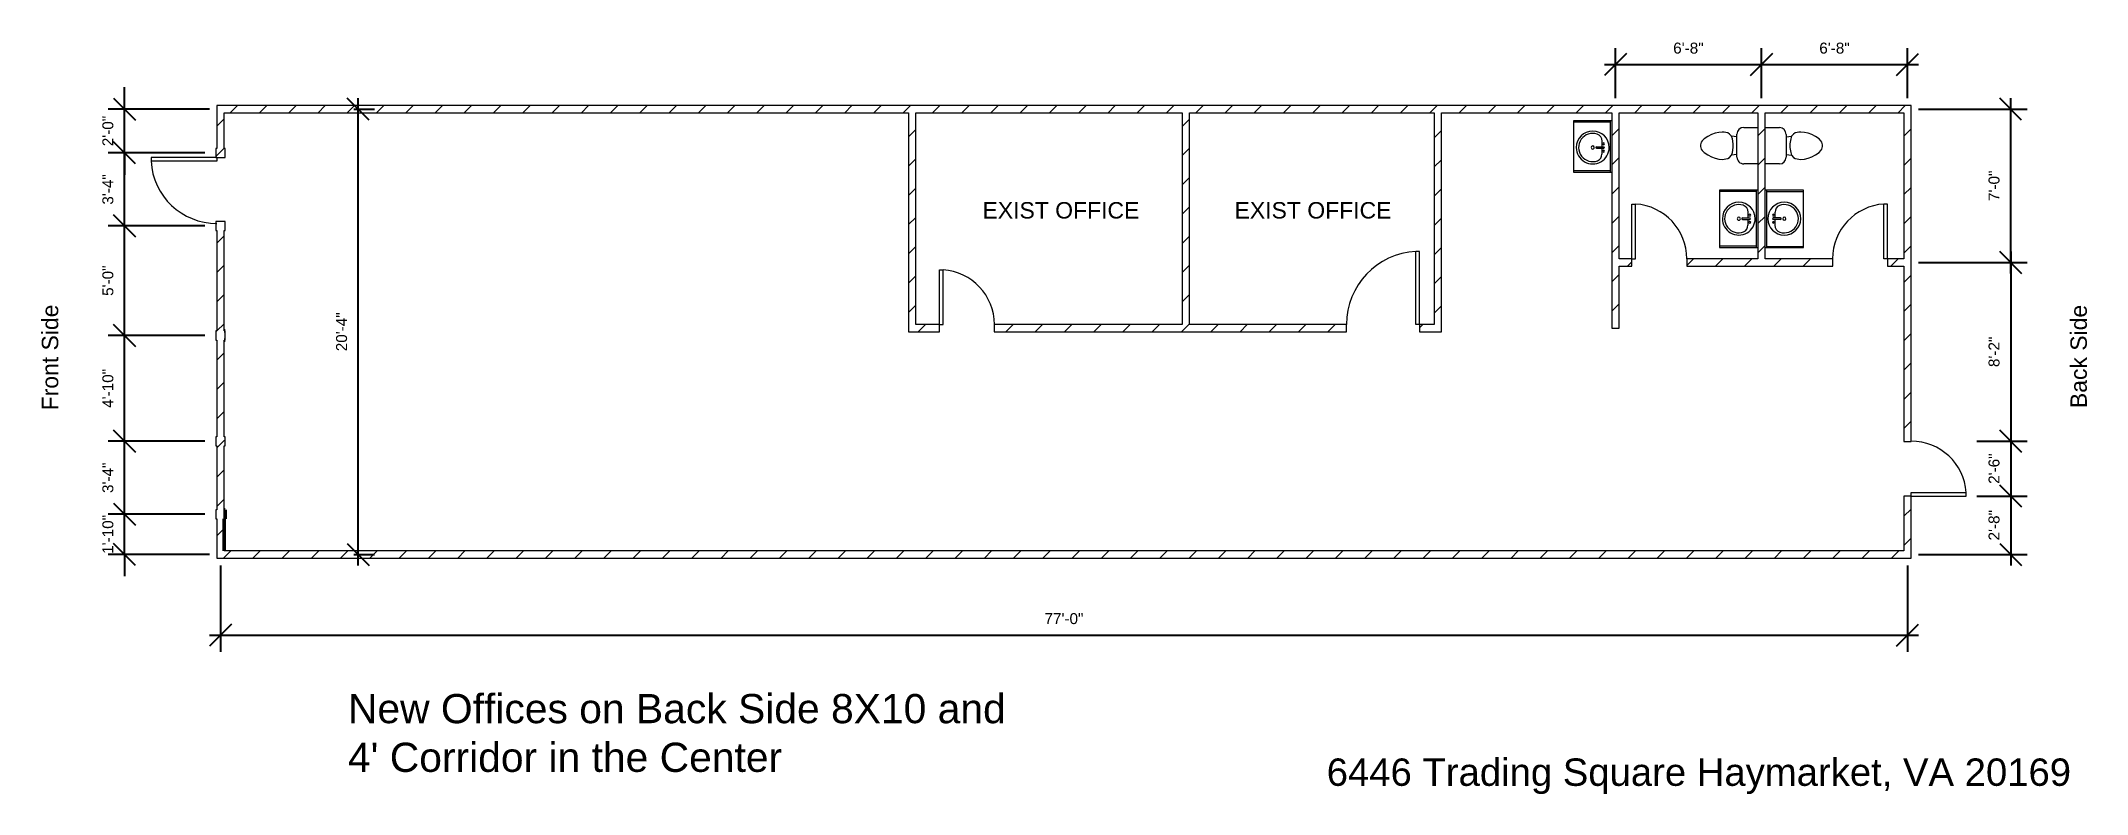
# Model space of a CAD drawing. Header units: inches. Extents: x -626 to 494, y -342 to 350.
# Drawn here: x -626 to 494, y -63 to 350 of the extents above; entities that cross this region are included whole.
import ezdxf

# ---------------------------------------------------------------- set-up
doc = ezdxf.new("R2010")
doc.units = ezdxf.units.IN
doc.header["$MEASUREMENT"] = 0
for name, color, linetype, lineweight in [('A-ANNO-DIMS', 211, 'Continuous', 9), ('A-DOOR', 31, 'Continuous', 13), ('A-WALL', 113, 'Continuous', 13), ('G-ANNO-TEXT', 231, 'Continuous', 9), ('P-SANR-FIXT', 6, 'Continuous', 9), ('Q-CASE', 31, 'Continuous', 9)]:
    doc.layers.add(name, color=color, linetype=linetype, lineweight=lineweight)
doc.styles.add('Arial', font='arial.ttf', dxfattribs={"height": 6})
doc.styles.add('Arial_1', font='arial.ttf', dxfattribs={"height": 9})
doc.dimstyles.new('Linear_-_3_32__Arial', dxfattribs={"dimscale": 12, "dimtxt": 6, "dimasz": 1, "dimexe": 0.75, "dimexo": 0.5, "dimgap": 0.5, "dimtad": 1, "dimdec": 5, "dimrnd": 0.03125, "dimzin": 1, "dimdsep": 46, "dimlunit": 4, "dimtxsty": 'Arial', "dimblk1": 'OBLIQUE', "dimblk2": 'OBLIQUE', "dimsah": 1, "dimcen": 0.09, "dimdle": 0.5, "dimazin": 0, "dimtfac": 1, "dimtdec": 5, "dimtix": 1, "dimtmove": 0, "dimatfit": 3, "dimfxl": 1, "dimtvp": 1, "dimtfill": 1, "dimfrac": 2, "dimtolj": 1, "dimtzin": 0, "dimarcsym": 2})
pattern_1 = [(45, (0, 0), (-8.01223, 8.01223), [])]

msp = doc.modelspace()

# ---------------------------------------------------------------- texts
at = {"layer": 'G-ANNO-TEXT', "color": 7, "attachment_point": 1, "style": 'Arial_1'}
for s, insert, char_height, width in [('EXIST OFFICE', (-110.525717, 261.866547), 9, 104.535), ('EXIST OFFICE', (27.545612, 261.866547), 9, 104.535), ("New Offices on Back Side 8X10 and \\P4' Corridor in the Center", (-458.046131, -7.684532), 16, 414.504), ('6446 Trading Square Haymarket, VA 20169', (78, -43), 15, 488.43524703)]:
    msp.add_mtext(s, dxfattribs=dict(at, insert=insert, char_height=char_height, width=width))
at = {"layer": 'G-ANNO-TEXT', "color": 7, "char_height": 9, "attachment_point": 1, "rotation": 90, "style": 'Arial_1'}
for s, insert, width in [('Front Side', (-625.712624, 147.733606), 70.599), ('Back Side', (485.30025, 148.98085), 69.084)]:
    msp.add_mtext(s, dxfattribs=dict(at, insert=insert, width=width))

# ---------------------------------------------------------------- blocks, each defined once
blk = doc.blocks.new('Single-Flush - 36_ x 84_-360180-Level 1')
at = {"layer": 'A-DOOR', "lineweight": 20}
for p, q in [((16, 2), (16, 38)), ((18, 38), (16, 38)), ((18, 2), (18, 38)), ((18, 2), (16, 2))]:
    blk.add_line(p, q, dxfattribs=at)
at = {"layer": 'A-DOOR', "lineweight": 9}
blk.add_arc((18, 2), 36.1, 93.1789, 180, dxfattribs=at)
blk = doc.blocks.new('Single-Flush - 30_ x 80_-358581-Level 1')
at = {"layer": 'A-DOOR', "lineweight": 20}
for p, q in [((13, -2), (13, -32)), ((15, -2), (13, -2)), ((15, -2), (15, -32)), ((15, -32), (13, -32))]:
    blk.add_line(p, q, dxfattribs=at)
at = {"layer": 'A-DOOR', "lineweight": 9}
blk.add_arc((15, -2), 30.1, 180, 266.1859, dxfattribs=at)
blk = doc.blocks.new('Single-Flush - 40_ x 84_-360238-Level 1')
at = {"layer": 'A-DOOR', "lineweight": 20}
for p, q in [((18, 2), (18, 42)), ((20, 42), (18, 42)), ((20, 2), (20, 42)), ((20, 2), (18, 2))]:
    blk.add_line(p, q, dxfattribs=at)
at = {"layer": 'A-DOOR', "lineweight": 9}
blk.add_arc((20, 2), 40.1, 92.8612, 180, dxfattribs=at)
blk = doc.blocks.new('Single-Flush - 30_ x 80_-360239-Level 1')
at = {"layer": 'A-DOOR', "lineweight": 20}
for p, q in [((13, 2), (13, 32)), ((15, 32), (13, 32)), ((15, 2), (15, 32)), ((15, 2), (13, 2))]:
    blk.add_line(p, q, dxfattribs=at)
at = {"layer": 'A-DOOR', "lineweight": 9}
blk.add_arc((15, 2), 30.1, 93.8141, 180, dxfattribs=at)
blk = doc.blocks.new('TR_Countertop_w_sink_4838 - 21_ Deep-360159-Level 1')
at = {"layer": 'Q-CASE'}
for p, q in [((-12.6, 23), (-43.9, 23)), ((-43.9, 23), (-43.9, 2)), ((-43.2, 2.7), (-43.2, 23)), ((-13.3, 2.7), (-13.3, 23)), ((-12.6, 2), (-12.6, 23)), ((-43.9, 2.7), (-12.6, 2.7))]:
    blk.add_line(p, q, dxfattribs=at)
blk = doc.blocks.new('Sink-Round-Variable - 7_ Deep-360051-Level 1')
at = {"layer": 'P-SANR-FIXT'}
for p, q in [((3.4, 8.6), (0.3, 8.6)), ((3.4, 5.4), (3.4, 9.4)), ((4.2, 5.4), (4.2, 9.4)), ((4.2, 8.4), (7.4, 8.4))]:
    blk.add_line(p, q, dxfattribs=at)
for centre, radius, start, end in [((3.8, 3.4), 9, 90, 270), ((3.8, 3.4), 9, 270, 90), ((3.8, 3.4), 7.75, 161.8687, 20.0296), ((0.3, 4.6), 4, 90, 163.1077), ((1.8, 9.4), 0.5, 360, 180), ((1.8, 9.4), 0.5, 180, 0), ((3.8, 3.4), 0.875, 90, 270), ((3.8, 9.4), 0.375, 0, 180), ((3.8, 5.4), 0.375, 180, 360), ((3.8, 3.4), 0.875, 270, 90), ((5.8, 9.4), 0.5, 360, 180), ((5.8, 9.4), 0.5, 180, 360), ((7.4, 4.4), 4, 24.4314, 90)]:
    blk.add_arc(centre, radius, start, end, dxfattribs=at)
blk = doc.blocks.new('TR_Countertop_w_sink_4838 - 21_ Deep-360169-Level 1')
at = {"layer": 'Q-CASE'}
for p, q in [((-12.4, 23), (-43.9, 23)), ((-43.9, 23), (-43.9, 2)), ((-43.2, 2.7), (-43.2, 23)), ((-13.1, 2.7), (-13.1, 23)), ((-12.4, 2), (-12.4, 23)), ((-43.9, 2.7), (-12.4, 2.7))]:
    blk.add_line(p, q, dxfattribs=at)
blk = doc.blocks.new('Toilet-Domestic-3D - Toilet-Domestic-3D-361105-Level 1')
at = {"layer": 'P-SANR-FIXT'}
for p, q in [((-10, 11.7), (-10, 19.5)), ((10, 19.5), (10, 11.7)), ((-7.4, 1), (-7.5, 0)), ((-7.5, 0), (-7.3, -2)), ((-7.2, 2), (-7.4, 1)), ((-7, 3), (-7.2, 2)), ((-6.4, 4), (-7, 3)), ((-5.2, 5), (-6.4, 4)), ((6.2, 8), (-6.3, 8)), ((-4.9, 8), (-5.2, 5)), ((-3.8, 5.5), (-5.2, 5)), ((-1, 6), (-3.8, 5.5)), ((1, 6), (-1, 6)), ((3.8, 5.5), (1, 6)), ((5.2, 5), (3.8, 5.5)), ((4.9, 8), (5.2, 5)), ((6.4, 4), (5.2, 5)), ((7, 3), (6.4, 4)), ((7.2, 2), (7, 3)), ((7.4, 1), (7.2, 2)), ((7.3, -2), (7.5, 0)), ((7.5, 0), (7.4, 1)), ((-7.3, -2), (-6.8, -4)), ((-6.8, -4), (-6.1, -6)), ((-6.1, -6), (-5.1, -8)), ((-5.1, -8), (-3.7, -10)), ((-3.7, -10), (-2.7, -11)), ((-2.7, -11), (-1.9, -11.5)), ((1.9, -11.5), (2.7, -11)), ((2.7, -11), (3.7, -10)), ((3.7, -10), (5.1, -8)), ((5.1, -8), (6.1, -6)), ((6.1, -6), (6.8, -4)), ((6.8, -4), (7.3, -2)), ((-1.9, -11.5), (-0.5, -12)), ((-0.5, -12), (0.5, -12)), ((0.5, -12), (1.9, -11.5))]:
    blk.add_line(p, q, dxfattribs=at)
for centre, start, end in [((-6.3, 11.7), 180, 270), ((6.2, 11.7), 270, 360)]:
    blk.add_arc(centre, 3.73, start, end, dxfattribs=at)
blk = doc.blocks.new('TR_Countertop_w_sink_4838 - 21_ Deep-361700-Level 1')
at = {"layer": 'Q-CASE'}
for p, q in [((-15.8, 23), (-43.9, 23)), ((-43.9, 23), (-43.9, 2)), ((-43.2, 2.7), (-43.2, 23)), ((-16.5, 2.7), (-16.5, 23)), ((-15.8, 2), (-15.8, 23)), ((-43.9, 2.7), (-15.8, 2.7))]:
    blk.add_line(p, q, dxfattribs=at)
blk = doc.blocks.new('_Oblique')
at = {"color": 0, "linetype": 'ByBlock', "lineweight": -2}
blk.add_line((-0.5, -0.5), (0.5, 0.5), dxfattribs=at)
blk = doc.blocks.new('DIMBLOCK1-Level 1')
at = {"layer": 'A-ANNO-DIMS', "color": 0, "lineweight": -2, "transparency": 16777216}
for p, q in [((-580.4, 90.8), (-580.4, 102.8)), ((-536.4, 90.8), (-589.4, 90.8)), ((-580.4, 68.8), (-580.4, 90.8)), ((-533.9, 68.8), (-589.4, 68.8)), ((-580.4, 68.8), (-580.4, 56.8))]:
    blk.add_line(p, q, dxfattribs=at)
at = {"layer": 'Defpoints', "color": 0, "transparency": 16777216}
for p in [(-580.4, 90.8), (-530.4, 90.8), (-527.9, 68.8)]:
    blk.add_point(p, dxfattribs=at)
at = {"layer": 'A-ANNO-DIMS', "color": 0, "lineweight": -2, "transparency": 16777216, "xscale": 12, "yscale": 12, "zscale": 12}
for p, rotation in [((-580.4, 90.8), 270), ((-580.4, 68.8), 90)]:
    blk.add_blockref('_Oblique', p, dxfattribs=dict(at, rotation=rotation))
at = {"layer": 'A-ANNO-DIMS', "color": 3, "transparency": 16777216, "insert": (-589.5, 79.8), "char_height": 6, "width": 31.192, "attachment_point": 5, "rotation": 90, "style": 'Arial'}
blk.add_mtext('\\A1;1\'-10"', dxfattribs=at)
blk = doc.blocks.new('DIMBLOCK2-Level 1')
at = {"layer": 'A-ANNO-DIMS', "color": 0, "lineweight": -2, "transparency": 16777216}
for p, q in [((-580.4, 84.8), (-580.4, 136.8)), ((-536.4, 130.8), (-589.4, 130.8)), ((-536.4, 90.8), (-589.4, 90.8))]:
    blk.add_line(p, q, dxfattribs=at)
at = {"layer": 'Defpoints', "color": 0, "transparency": 16777216}
for p in [(-580.4, 130.8), (-530.4, 130.8), (-530.4, 90.8)]:
    blk.add_point(p, dxfattribs=at)
at = {"layer": 'A-ANNO-DIMS', "color": 0, "lineweight": -2, "transparency": 16777216, "xscale": 12, "yscale": 12, "zscale": 12}
for p, rotation in [((-580.4, 130.8), 90), ((-580.4, 90.8), 270)]:
    blk.add_blockref('_Oblique', p, dxfattribs=dict(at, rotation=rotation))
at = {"layer": 'A-ANNO-DIMS', "color": 3, "transparency": 16777216, "insert": (-589.5, 110.8), "char_height": 6, "width": 25.654, "attachment_point": 5, "rotation": 90, "style": 'Arial'}
blk.add_mtext('\\A1;3\'-4"', dxfattribs=at)
blk = doc.blocks.new('DIMBLOCK3-Level 1')
at = {"layer": 'A-ANNO-DIMS', "color": 0, "lineweight": -2, "transparency": 16777216}
for p, q in [((-580.4, 124.8), (-580.4, 194.8)), ((-536.4, 188.8), (-589.4, 188.8)), ((-536.4, 130.8), (-589.4, 130.8))]:
    blk.add_line(p, q, dxfattribs=at)
at = {"layer": 'Defpoints', "color": 0, "transparency": 16777216}
for p in [(-580.4, 188.8), (-530.4, 188.8), (-530.4, 130.8)]:
    blk.add_point(p, dxfattribs=at)
at = {"layer": 'A-ANNO-DIMS', "color": 0, "lineweight": -2, "transparency": 16777216, "xscale": 12, "yscale": 12, "zscale": 12}
for p, rotation in [((-580.4, 188.8), 90), ((-580.4, 130.8), 270)]:
    blk.add_blockref('_Oblique', p, dxfattribs=dict(at, rotation=rotation))
at = {"layer": 'A-ANNO-DIMS', "color": 3, "transparency": 16777216, "insert": (-589.5, 159.8), "char_height": 6, "width": 31.192, "attachment_point": 5, "rotation": 90, "style": 'Arial'}
blk.add_mtext('\\A1;4\'-10"', dxfattribs=at)
blk = doc.blocks.new('DIMBLOCK4-Level 1')
at = {"layer": 'A-ANNO-DIMS', "color": 0, "lineweight": -2, "transparency": 16777216}
for p, q in [((-536.4, 248.8), (-589.4, 248.8)), ((-580.4, 182.8), (-580.4, 254.8)), ((-536.4, 188.8), (-589.4, 188.8))]:
    blk.add_line(p, q, dxfattribs=at)
at = {"layer": 'Defpoints', "color": 0, "transparency": 16777216}
for p in [(-580.4, 248.8), (-530.4, 248.8), (-530.4, 188.8)]:
    blk.add_point(p, dxfattribs=at)
at = {"layer": 'A-ANNO-DIMS', "color": 0, "lineweight": -2, "transparency": 16777216, "xscale": 12, "yscale": 12, "zscale": 12}
for p, rotation in [((-580.4, 248.8), 90), ((-580.4, 188.8), 270)]:
    blk.add_blockref('_Oblique', p, dxfattribs=dict(at, rotation=rotation))
at = {"layer": 'A-ANNO-DIMS', "color": 3, "transparency": 16777216, "insert": (-589.5, 218.8), "char_height": 6, "width": 25.654, "attachment_point": 5, "rotation": 90, "style": 'Arial'}
blk.add_mtext('\\A1;5\'-0"', dxfattribs=at)
blk = doc.blocks.new('DIMBLOCK5-Level 1')
at = {"layer": 'A-ANNO-DIMS', "color": 0, "lineweight": -2, "transparency": 16777216}
for p, q in [((-580.4, 242.8), (-580.4, 294.8)), ((-536.4, 288.8), (-589.4, 288.8)), ((-536.4, 248.8), (-589.4, 248.8))]:
    blk.add_line(p, q, dxfattribs=at)
at = {"layer": 'Defpoints', "color": 0, "transparency": 16777216}
for p in [(-580.4, 288.8), (-530.4, 288.8), (-530.4, 248.8)]:
    blk.add_point(p, dxfattribs=at)
at = {"layer": 'A-ANNO-DIMS', "color": 0, "lineweight": -2, "transparency": 16777216, "xscale": 12, "yscale": 12, "zscale": 12}
for p, rotation in [((-580.4, 288.8), 90), ((-580.4, 248.8), 270)]:
    blk.add_blockref('_Oblique', p, dxfattribs=dict(at, rotation=rotation))
at = {"layer": 'A-ANNO-DIMS', "color": 3, "transparency": 16777216, "insert": (-589.5, 268.8), "char_height": 6, "width": 25.654, "attachment_point": 5, "rotation": 90, "style": 'Arial'}
blk.add_mtext('\\A1;3\'-4"', dxfattribs=at)
blk = doc.blocks.new('DIMBLOCK6-Level 1')
at = {"layer": 'A-ANNO-DIMS', "color": 0, "lineweight": -2, "transparency": 16777216}
for p, q in [((-580.4, 312.8), (-580.4, 324.8)), ((-533.9, 312.8), (-589.4, 312.8)), ((-580.4, 288.8), (-580.4, 312.8)), ((-536.4, 288.8), (-589.4, 288.8)), ((-580.4, 288.8), (-580.4, 276.8))]:
    blk.add_line(p, q, dxfattribs=at)
at = {"layer": 'Defpoints', "color": 0, "transparency": 16777216}
for p in [(-580.4, 312.8), (-527.9, 312.8), (-530.4, 288.8)]:
    blk.add_point(p, dxfattribs=at)
at = {"layer": 'A-ANNO-DIMS', "color": 0, "lineweight": -2, "transparency": 16777216, "xscale": 12, "yscale": 12, "zscale": 12}
for p, rotation in [((-580.4, 312.8), 270), ((-580.4, 288.8), 90)]:
    blk.add_blockref('_Oblique', p, dxfattribs=dict(at, rotation=rotation))
at = {"layer": 'A-ANNO-DIMS', "color": 3, "transparency": 16777216, "insert": (-589.5, 300.8), "char_height": 6, "width": 25.654, "attachment_point": 5, "rotation": 90, "style": 'Arial'}
blk.add_mtext('\\A1;2\'-0"', dxfattribs=at)
blk = doc.blocks.new('DIMBLOCK7-Level 1')
at = {"layer": 'A-ANNO-DIMS', "color": 0, "lineweight": -2, "transparency": 16777216}
for p, q in [((-452.5, 62.8), (-452.5, 318.8)), ((-454.9, 312.8), (-443.5, 312.8)), ((-454.9, 68.8), (-443.5, 68.8))]:
    blk.add_line(p, q, dxfattribs=at)
at = {"layer": 'Defpoints', "color": 0, "transparency": 16777216}
for p in [(-460.9, 312.8), (-452.5, 312.8), (-460.9, 68.8)]:
    blk.add_point(p, dxfattribs=at)
at = {"layer": 'A-ANNO-DIMS', "color": 0, "lineweight": -2, "transparency": 16777216, "xscale": 12, "yscale": 12, "zscale": 12}
for p, rotation in [((-452.5, 312.8), 90), ((-452.5, 68.8), 270)]:
    blk.add_blockref('_Oblique', p, dxfattribs=dict(at, rotation=rotation))
at = {"layer": 'A-ANNO-DIMS', "color": 3, "transparency": 16777216, "insert": (-461.5, 190.8), "char_height": 6, "width": 46.788, "attachment_point": 5, "rotation": 90, "style": 'Arial'}
blk.add_mtext('\\A1;20\'-4"', dxfattribs=at)
blk = doc.blocks.new('DIMBLOCK8-Level 1')
at = {"layer": 'A-ANNO-DIMS', "color": 0, "lineweight": -2, "transparency": 16777216}
for p, q in [((-527.9, 62.8), (-527.9, 15.5)), ((396.1, 62.8), (396.1, 15.5)), ((-533.9, 24.5), (402.1, 24.5))]:
    blk.add_line(p, q, dxfattribs=at)
at = {"layer": 'Defpoints', "color": 0, "transparency": 16777216}
for p in [(-527.9, 68.8), (396.1, 68.8), (396.1, 24.5)]:
    blk.add_point(p, dxfattribs=at)
at = {"layer": 'A-ANNO-DIMS', "color": 0, "lineweight": -2, "transparency": 16777216, "xscale": 12, "yscale": 12, "zscale": 12, "rotation": 180}
blk.add_blockref('_Oblique', (-527.9, 24.5), dxfattribs=at)
at = {"layer": 'A-ANNO-DIMS', "color": 0, "lineweight": -2, "transparency": 16777216, "xscale": 12, "yscale": 12, "zscale": 12}
blk.add_blockref('_Oblique', (396.1, 24.5), dxfattribs=at)
at = {"layer": 'A-ANNO-DIMS', "color": 3, "transparency": 16777216, "insert": (-65.9, 33.6), "char_height": 6, "width": 46.788, "attachment_point": 5, "style": 'Arial'}
blk.add_mtext('\\A1;77\'-0"', dxfattribs=at)
blk = doc.blocks.new('DIMBLOCK9-Level 1')
at = {"layer": 'A-ANNO-DIMS', "color": 0, "lineweight": -2, "transparency": 16777216}
for p, q in [((230.1, 337.2), (322.1, 337.2)), ((236.1, 318.8), (236.1, 346.2)), ((316.1, 318.8), (316.1, 346.2))]:
    blk.add_line(p, q, dxfattribs=at)
at = {"layer": 'Defpoints', "color": 0, "transparency": 16777216}
for p in [(316.1, 337.2), (236.1, 312.8), (316.1, 312.8)]:
    blk.add_point(p, dxfattribs=at)
at = {"layer": 'A-ANNO-DIMS', "color": 0, "lineweight": -2, "transparency": 16777216, "xscale": 12, "yscale": 12, "zscale": 12, "rotation": 180}
blk.add_blockref('_Oblique', (236.1, 337.2), dxfattribs=at)
at = {"layer": 'A-ANNO-DIMS', "color": 0, "lineweight": -2, "transparency": 16777216, "xscale": 12, "yscale": 12, "zscale": 12}
blk.add_blockref('_Oblique', (316.1, 337.2), dxfattribs=at)
at = {"layer": 'A-ANNO-DIMS', "color": 3, "transparency": 16777216, "insert": (276.1, 346.2), "char_height": 6, "width": 38.481, "attachment_point": 5, "style": 'Arial'}
blk.add_mtext('\\A1;6\'-8"', dxfattribs=at)
blk = doc.blocks.new('DIMBLOCK10-Level 1')
at = {"layer": 'A-ANNO-DIMS', "color": 0, "lineweight": -2, "transparency": 16777216}
for p, q in [((310.1, 337.2), (402.1, 337.2)), ((316.1, 318.8), (316.1, 346.2)), ((396.1, 318.8), (396.1, 346.2))]:
    blk.add_line(p, q, dxfattribs=at)
at = {"layer": 'Defpoints', "color": 0, "transparency": 16777216}
for p in [(396.1, 337.2), (316.1, 312.8), (396.1, 312.8)]:
    blk.add_point(p, dxfattribs=at)
at = {"layer": 'A-ANNO-DIMS', "color": 0, "lineweight": -2, "transparency": 16777216, "xscale": 12, "yscale": 12, "zscale": 12, "rotation": 180}
blk.add_blockref('_Oblique', (316.1, 337.2), dxfattribs=at)
at = {"layer": 'A-ANNO-DIMS', "color": 0, "lineweight": -2, "transparency": 16777216, "xscale": 12, "yscale": 12, "zscale": 12}
blk.add_blockref('_Oblique', (396.1, 337.2), dxfattribs=at)
at = {"layer": 'A-ANNO-DIMS', "color": 3, "transparency": 16777216, "insert": (356.1, 346.2), "char_height": 6, "width": 38.481, "attachment_point": 5, "style": 'Arial'}
blk.add_mtext('\\A1;6\'-8"', dxfattribs=at)
blk = doc.blocks.new('DIMBLOCK11-Level 1')
at = {"layer": 'A-ANNO-DIMS', "color": 0, "lineweight": -2, "transparency": 16777216}
for p, q in [((452.6, 222.8), (452.6, 318.8)), ((402.1, 312.8), (461.6, 312.8)), ((402.1, 228.8), (461.6, 228.8))]:
    blk.add_line(p, q, dxfattribs=at)
at = {"layer": 'Defpoints', "color": 0, "transparency": 16777216}
for p in [(396.1, 312.8), (452.6, 312.8), (396.1, 228.8)]:
    blk.add_point(p, dxfattribs=at)
at = {"layer": 'A-ANNO-DIMS', "color": 0, "lineweight": -2, "transparency": 16777216, "xscale": 12, "yscale": 12, "zscale": 12}
for p, rotation in [((452.6, 312.8), 90), ((452.6, 228.8), 270)]:
    blk.add_blockref('_Oblique', p, dxfattribs=dict(at, rotation=rotation))
at = {"layer": 'A-ANNO-DIMS', "color": 3, "transparency": 16777216, "insert": (443.5, 270.8), "char_height": 6, "width": 25.654, "attachment_point": 5, "rotation": 90, "style": 'Arial'}
blk.add_mtext('\\A1;7\'-0"', dxfattribs=at)
blk = doc.blocks.new('DIMBLOCK12-Level 1')
at = {"layer": 'A-ANNO-DIMS', "color": 0, "lineweight": -2, "transparency": 16777216}
for p, q in [((402.1, 228.8), (461.6, 228.8)), ((452.6, 234.8), (452.6, 124.8)), ((434.1, 130.8), (461.6, 130.8))]:
    blk.add_line(p, q, dxfattribs=at)
at = {"layer": 'Defpoints', "color": 0, "transparency": 16777216}
for p in [(396.1, 228.8), (428.1, 130.8), (452.6, 130.8)]:
    blk.add_point(p, dxfattribs=at)
at = {"layer": 'A-ANNO-DIMS', "color": 0, "lineweight": -2, "transparency": 16777216, "xscale": 12, "yscale": 12, "zscale": 12}
for p, rotation in [((452.6, 228.8), 90), ((452.6, 130.8), 270)]:
    blk.add_blockref('_Oblique', p, dxfattribs=dict(at, rotation=rotation))
at = {"layer": 'A-ANNO-DIMS', "color": 3, "transparency": 16777216, "insert": (443.5, 179.8), "char_height": 6, "width": 25.654, "attachment_point": 5, "rotation": 90, "style": 'Arial'}
blk.add_mtext('\\A1;8\'-2"', dxfattribs=at)
blk = doc.blocks.new('DIMBLOCK13-Level 1')
at = {"layer": 'A-ANNO-DIMS', "color": 0, "lineweight": -2, "transparency": 16777216}
for p, q in [((452.6, 136.8), (452.6, 94.8)), ((434.1, 130.8), (461.6, 130.8)), ((434.1, 100.8), (461.6, 100.8))]:
    blk.add_line(p, q, dxfattribs=at)
at = {"layer": 'Defpoints', "color": 0, "transparency": 16777216}
for p in [(428.1, 130.8), (428.1, 100.8), (452.6, 100.8)]:
    blk.add_point(p, dxfattribs=at)
at = {"layer": 'A-ANNO-DIMS', "color": 0, "lineweight": -2, "transparency": 16777216, "xscale": 12, "yscale": 12, "zscale": 12}
for p, rotation in [((452.6, 130.8), 90), ((452.6, 100.8), 270)]:
    blk.add_blockref('_Oblique', p, dxfattribs=dict(at, rotation=rotation))
at = {"layer": 'A-ANNO-DIMS', "color": 3, "transparency": 16777216, "insert": (443.5, 115.8), "char_height": 6, "width": 25.654, "attachment_point": 5, "rotation": 90, "style": 'Arial'}
blk.add_mtext('\\A1;2\'-6"', dxfattribs=at)
blk = doc.blocks.new('DIMBLOCK14-Level 1')
at = {"layer": 'A-ANNO-DIMS', "color": 0, "lineweight": -2, "transparency": 16777216}
for p, q in [((452.6, 106.8), (452.6, 62.8)), ((434.1, 100.8), (461.6, 100.8)), ((402.1, 68.8), (461.6, 68.8))]:
    blk.add_line(p, q, dxfattribs=at)
at = {"layer": 'Defpoints', "color": 0, "transparency": 16777216}
for p in [(428.1, 100.8), (396.1, 68.8), (452.6, 68.8)]:
    blk.add_point(p, dxfattribs=at)
at = {"layer": 'A-ANNO-DIMS', "color": 0, "lineweight": -2, "transparency": 16777216, "xscale": 12, "yscale": 12, "zscale": 12}
for p, rotation in [((452.6, 100.8), 90), ((452.6, 68.8), 270)]:
    blk.add_blockref('_Oblique', p, dxfattribs=dict(at, rotation=rotation))
at = {"layer": 'A-ANNO-DIMS', "color": 3, "transparency": 16777216, "insert": (443.5, 84.8), "char_height": 6, "width": 25.654, "attachment_point": 5, "rotation": 90, "style": 'Arial'}
blk.add_mtext('\\A1;2\'-8"', dxfattribs=at)

# ---------------------------------------------------------------- dimensions: what is measured, and where the dimension line sits
at = {"layer": 'A-ANNO-DIMS', "color": 1}
for base, p1, p2, picture, middle in [((316.140574, 337.18067), (236.140574, 312.765127), (316.140574, 312.765127), 'DIMBLOCK9-Level 1', (276.140574, 346.244108)), ((396.140574, 337.18067), (316.140574, 312.765127), (396.140574, 312.765127), 'DIMBLOCK10-Level 1', (356.140574, 346.244108)), ((396.140574, 24.538155), (-527.859426, 68.765127), (396.140574, 68.765127), 'DIMBLOCK8-Level 1', (-65.859426, 33.601593))]:
    dim = msp.add_linear_dim(base=base, p1=p1, p2=p2, dimstyle='Linear_-_3_32__Arial', override={"dimpost": '<>', "dimclrt": 3, "dimfxl": 80, "dimtfill": 0}, dxfattribs=at)
    dim.commit()
    dim.dimension.update_dxf_attribs({"geometry": picture, "text_midpoint": middle})
for base, p1, p2, picture, middle in [((-580.408537, 312.765127), (-530.359426, 288.765127), (-527.859426, 312.765127), 'DIMBLOCK6-Level 1', (-589.471975, 300.765127)), ((-452.452324, 312.765127), (-460.937605, 68.765127), (-460.937605, 312.765127), 'DIMBLOCK7-Level 1', (-461.515762, 190.765127)), ((452.607609, 312.765127), (396.140574, 228.765127), (396.140574, 312.765127), 'DIMBLOCK11-Level 1', (443.544171, 270.765127)), ((-580.408537, 288.765127), (-530.359426, 248.765127), (-530.359426, 288.765127), 'DIMBLOCK5-Level 1', (-589.474022, 268.765127)), ((-580.408537, 248.765127), (-530.359426, 188.765127), (-530.359426, 248.765127), 'DIMBLOCK4-Level 1', (-589.471975, 218.765127)), ((452.607609, 130.765127), (396.140574, 228.765127), (428.140574, 130.765127), 'DIMBLOCK12-Level 1', (443.544171, 179.765127)), ((-580.408537, 188.765127), (-530.359426, 130.765127), (-530.359426, 188.765127), 'DIMBLOCK3-Level 1', (-589.471975, 159.765127)), ((-580.408537, 130.765127), (-530.359426, 90.765127), (-530.359426, 130.765127), 'DIMBLOCK2-Level 1', (-589.474022, 110.765127)), ((452.607609, 100.765127), (428.140574, 130.765127), (428.140574, 100.765127), 'DIMBLOCK13-Level 1', (443.544171, 115.765127)), ((-580.408537, 90.765127), (-527.859426, 68.765127), (-530.359426, 90.765127), 'DIMBLOCK1-Level 1', (-589.471975, 79.765127)), ((452.607609, 68.765127), (428.140574, 100.765127), (396.140574, 68.765127), 'DIMBLOCK14-Level 1', (443.544171, 84.765127))]:
    dim = msp.add_linear_dim(base=base, p1=p1, p2=p2, angle=90, dimstyle='Linear_-_3_32__Arial', override={"dimpost": '<>', "dimclrt": 3, "dimfxl": 80, "dimtfill": 0}, dxfattribs=at)
    dim.commit()
    dim.dimension.update_dxf_attribs({"geometry": picture, "text_midpoint": middle})

# ---------------------------------------------------------------- hatches: boundary and pattern name
at = {"layer": 'A-WALL', "lineweight": 0}
h = msp.add_hatch(dxfattribs=at)
h.set_pattern_fill('FP_1', color=5, style=0, pattern_type=2)
h.set_pattern_definition(pattern_1)
h.paths.add_polyline_path([(398.140574, 310.765127), (398.140574, 314.765127), (-529.859426, 314.765127), (-529.859426, 310.765127), (394.140574, 310.765127)], flags=0)
h = msp.add_hatch(dxfattribs=at)
h.set_pattern_fill('FP_1', color=5, style=0, pattern_type=2)
h.set_pattern_definition(pattern_1)
h.paths.add_polyline_path([(-525.859426, 70.765127), (-525.859426, 250.265127), (-529.859426, 250.265127), (-529.859426, 70.765127)], flags=0)
h.paths.add_polyline_path([(-525.859426, 286.265127), (-525.859426, 310.765127), (-529.859426, 310.765127), (-529.859426, 286.265127)], flags=0)
h = msp.add_hatch(dxfattribs=at)
h.set_pattern_fill('FP_1', color=5, style=0, pattern_type=2)
h.set_pattern_definition(pattern_1)
h.paths.add_polyline_path([(-147.118402, 194.765127), (-147.118402, 310.765127), (-151.118402, 310.765127), (-151.118402, 194.765127)], flags=0)
h = msp.add_hatch(dxfattribs=at)
h.set_pattern_fill('FP_1', color=5, style=0, pattern_type=2)
h.set_pattern_definition(pattern_1)
h.paths.add_polyline_path([(2.881598, 194.765127), (2.881598, 310.765127), (-1.118402, 310.765127), (-1.118402, 194.765127)], flags=0)
h = msp.add_hatch(dxfattribs=at)
h.set_pattern_fill('FP_1', color=5, style=0, pattern_type=2)
h.set_pattern_definition(pattern_1)
h.paths.add_polyline_path([(140.881598, 194.765127), (140.881598, 310.765127), (136.881598, 310.765127), (136.881598, 194.765127)], flags=0)
h = msp.add_hatch(dxfattribs=at)
h.set_pattern_fill('FP_1', color=5, style=0, pattern_type=2)
h.set_pattern_definition(pattern_1)
h.paths.add_polyline_path([(238.140574, 192.765127), (238.140574, 310.765127), (234.140574, 310.765127), (234.140574, 192.765127), (236.964234, 192.765127)], flags=0)
h = msp.add_hatch(dxfattribs=at)
h.set_pattern_fill('FP_1', color=5, style=0, pattern_type=2)
h.set_pattern_definition(pattern_1)
h.paths.add_polyline_path([(318.140574, 230.765127), (318.140574, 310.765127), (314.140574, 310.765127), (314.140574, 230.765127)], flags=0)
h = msp.add_hatch(dxfattribs=at)
h.set_pattern_fill('FP_1', color=5, style=0, pattern_type=2)
h.set_pattern_definition(pattern_1)
h.paths.add_polyline_path([(394.140574, 66.765127), (398.140574, 66.765127), (398.140574, 100.765127), (394.140574, 100.765127), (394.140574, 70.765127)], flags=0)
h.paths.add_polyline_path([(398.140574, 130.765127), (398.140574, 310.765127), (394.140574, 310.765127), (394.140574, 130.765127)], flags=0)
h = msp.add_hatch(dxfattribs=at)
h.set_pattern_fill('FP_1', color=5, style=0, pattern_type=2)
h.set_pattern_definition(pattern_1)
h.paths.add_polyline_path([(-529.859426, 286.265127), (-529.859426, 291.265127), (-530.359426, 291.265127), (-530.359426, 286.265127)], flags=0)
h.paths.add_polyline_path([(-525.359426, 286.265127), (-525.359426, 291.265127), (-525.859426, 291.265127), (-525.859426, 286.265127)], flags=0)
h = msp.add_hatch(dxfattribs=at)
h.set_pattern_fill('FP_1', color=5, style=0, pattern_type=2)
h.set_pattern_definition(pattern_1)
h.paths.add_polyline_path([(394.140574, 226.765127), (394.140574, 230.765127), (385.140574, 230.765127), (385.140574, 226.765127)], flags=0)
h.paths.add_polyline_path([(355.140574, 226.765127), (355.140574, 230.765127), (275.140574, 230.765127), (275.140574, 226.765127), (308.560032, 226.765127)], flags=0)
h.paths.add_polyline_path([(238.140574, 226.765127), (245.140574, 226.765127), (245.140574, 230.765127), (238.140574, 230.765127)], flags=0)
h = msp.add_hatch(dxfattribs=at)
h.set_pattern_fill('FP_1', color=5, style=0, pattern_type=2)
h.set_pattern_definition(pattern_1)
h.paths.add_polyline_path([(-525.359426, 186.265127), (-525.359426, 191.265127), (-525.859426, 191.265127), (-525.859426, 186.265127)], flags=0)
h.paths.add_polyline_path([(-529.859426, 186.265127), (-529.859426, 191.265127), (-530.359426, 191.265127), (-530.359426, 186.265127)], flags=0)
h = msp.add_hatch(dxfattribs=at)
h.set_pattern_fill('FP_1', color=5, style=0, pattern_type=2)
h.set_pattern_definition(pattern_1)
h.paths.add_polyline_path([(140.881598, 190.765127), (140.881598, 194.765127), (128.881598, 194.765127), (128.881598, 190.765127)], flags=0)
h.paths.add_polyline_path([(-134.118402, 190.765127), (-134.118402, 194.765127), (-151.118402, 194.765127), (-151.118402, 190.765127)], flags=0)
h.paths.add_polyline_path([(-49.418957, 190.765127), (88.881598, 190.765127), (88.881598, 194.765127), (-104.118402, 194.765127), (-104.118402, 190.765127)], flags=0)
h = msp.add_hatch(dxfattribs=at)
h.set_pattern_fill('FP_1', color=5, style=0, pattern_type=2)
h.set_pattern_definition(pattern_1)
h.paths.add_polyline_path([(-530.359426, 128.265127), (-529.859426, 128.265127), (-529.859426, 133.265127), (-530.359426, 133.265127)], flags=0)
h.paths.add_polyline_path([(-525.359426, 128.265127), (-525.359426, 133.265127), (-525.859426, 133.265127), (-525.859426, 128.265127)], flags=0)
h = msp.add_hatch(dxfattribs=at)
h.set_pattern_fill('FP_1', color=5, style=0, pattern_type=2)
h.set_pattern_definition(pattern_1)
h.paths.add_polyline_path([(394.140574, 66.765127), (394.140574, 70.765127), (-529.859426, 70.765127), (-529.859426, 66.765127), (380.155829, 66.765127)], flags=0)

# ---------------------------------------------------------------- linework, layer by layer
at = {"layer": 'A-WALL', "color": 5, "lineweight": 0}
for p, q in [((398.140574, 314.765127), (-529.859426, 314.765127)), ((-529.859426, 314.765127), (-529.859426, 291.265127)), ((398.140574, 130.765127), (398.140574, 314.765127)), ((-525.859426, 310.765127), (-151.118402, 310.765127)), ((-525.859426, 291.265127), (-525.859426, 310.765127)), ((-151.118402, 310.765127), (-151.118402, 190.765127)), ((-147.118402, 310.765127), (-1.118402, 310.765127)), ((-147.118402, 194.765127), (-147.118402, 310.765127)), ((-1.118402, 310.765127), (-1.118402, 194.765127)), ((2.881598, 310.765127), (136.881598, 310.765127)), ((2.881598, 194.765127), (2.881598, 310.765127)), ((136.881598, 310.765127), (136.881598, 194.765127)), ((140.881598, 310.765127), (234.140574, 310.765127)), ((140.881598, 190.765127), (140.881598, 310.765127)), ((234.140574, 310.765127), (234.140574, 192.765127)), ((238.140574, 310.765127), (314.140574, 310.765127)), ((238.140574, 230.765127), (238.140574, 310.765127)), ((314.140574, 310.765127), (314.140574, 230.765127)), ((318.140574, 310.765127), (394.140574, 310.765127)), ((318.140574, 230.765127), (318.140574, 310.765127)), ((394.140574, 310.765127), (394.140574, 230.765127)), ((-529.859426, 291.265127), (-530.359426, 291.265127)), ((-530.359426, 291.265127), (-530.359426, 286.265127)), ((-530.359426, 286.265127), (-529.859426, 286.265127)), ((-529.859426, 286.265127), (-525.859426, 286.265127)), ((-525.359426, 291.265127), (-525.859426, 291.265127)), ((-525.859426, 286.265127), (-525.359426, 286.265127)), ((-525.359426, 286.265127), (-525.359426, 291.265127)), ((-525.359426, 251.265127), (-530.359426, 251.265127)), ((-530.359426, 251.265127), (-530.359426, 246.265127)), ((-525.359426, 246.265127), (-525.359426, 251.265127)), ((-530.359426, 246.265127), (-529.859426, 246.265127)), ((-529.859426, 246.265127), (-529.859426, 191.265127)), ((-525.859426, 191.265127), (-525.859426, 246.265127)), ((-525.859426, 246.265127), (-525.359426, 246.265127)), ((245.140574, 230.765127), (238.140574, 230.765127)), ((238.140574, 226.765127), (245.140574, 226.765127)), ((238.140574, 192.765127), (238.140574, 226.765127)), ((245.140574, 226.765127), (245.140574, 230.765127)), ((314.140574, 230.765127), (275.140574, 230.765127)), ((275.140574, 230.765127), (275.140574, 226.765127)), ((275.140574, 226.765127), (355.140574, 226.765127)), ((355.140574, 230.765127), (318.140574, 230.765127)), ((355.140574, 226.765127), (355.140574, 230.765127)), ((394.140574, 230.765127), (385.140574, 230.765127)), ((385.140574, 230.765127), (385.140574, 226.765127)), ((385.140574, 226.765127), (394.140574, 226.765127)), ((394.140574, 226.765127), (394.140574, 130.765127)), ((-529.859426, 191.265127), (-530.359426, 191.265127)), ((-530.359426, 191.265127), (-530.359426, 186.265127)), ((-525.359426, 186.265127), (-525.359426, 191.265127)), ((-151.118402, 190.765127), (-134.118402, 190.765127)), ((-134.118402, 194.765127), (-147.118402, 194.765127)), ((-134.118402, 190.765127), (-134.118402, 194.765127)), ((-1.118402, 194.765127), (-104.118402, 194.765127)), ((-104.118402, 194.765127), (-104.118402, 190.765127)), ((-104.118402, 190.765127), (88.881598, 190.765127)), ((88.881598, 194.765127), (2.881598, 194.765127)), ((88.881598, 190.765127), (88.881598, 194.765127)), ((136.881598, 194.765127), (128.881598, 194.765127)), ((128.881598, 194.765127), (128.881598, 190.765127)), ((128.881598, 190.765127), (140.881598, 190.765127)), ((234.140574, 192.765127), (238.140574, 192.765127)), ((-530.359426, 186.265127), (-529.859426, 186.265127)), ((-529.859426, 186.265127), (-529.859426, 133.265127)), ((-525.859426, 133.265127), (-525.859426, 186.265127)), ((-529.859426, 133.265127), (-530.359426, 133.265127)), ((-530.359426, 133.265127), (-530.359426, 128.265127)), ((-530.359426, 128.265127), (-529.859426, 128.265127)), ((-529.859426, 128.265127), (-529.859426, 93.265127)), ((-525.359426, 133.265127), (-525.859426, 133.265127)), ((-525.859426, 93.265127), (-525.859426, 128.265127)), ((-525.859426, 128.265127), (-525.359426, 128.265127)), ((-525.359426, 128.265127), (-525.359426, 133.265127)), ((394.140574, 130.765127), (398.140574, 130.765127)), ((-529.859426, 93.265127), (-530.359426, 93.265127)), ((-530.359426, 93.265127), (-530.359426, 88.265127)), ((394.140574, 100.765127), (394.140574, 70.765127)), ((398.140574, 100.765127), (394.140574, 100.765127)), ((398.140574, 66.765127), (398.140574, 100.765127)), ((-530.359426, 88.265127), (-529.859426, 88.265127)), ((-529.859426, 88.265127), (-529.859426, 66.765127)), ((394.140574, 70.765127), (-525.859426, 70.765127)), ((-529.859426, 66.765127), (398.140574, 66.765127))]:
    msp.add_line(p, q, dxfattribs=at)
at = {"layer": 'A-WALL', "color": 5, "lineweight": 50}
for p, q in [((-525.359426, 191.265127), (-525.859426, 191.265127)), ((-525.859426, 186.265127), (-525.359426, 186.265127)), ((-525.359426, 93.265127), (-525.859426, 93.265127)), ((-525.359426, 88.265127), (-525.359426, 93.265127)), ((-525.859426, 70.765127), (-525.859426, 88.265127)), ((-525.859426, 88.265127), (-525.359426, 88.265127))]:
    msp.add_line(p, q, dxfattribs=at)

# ---------------------------------------------------------------- block references
at = {"layer": 'A-DOOR'}
for name, p, rotation in [('Single-Flush - 30_ x 80_-358581-Level 1', (260.140574, 228.765127), 180), ('Single-Flush - 30_ x 80_-358581-Level 1', (-119.118402, 192.765127), 180), ('Single-Flush - 30_ x 80_-360239-Level 1', (396.140574, 115.765127), 269.9999999999999)]:
    msp.add_blockref(name, p, dxfattribs=dict(at, rotation=rotation))
msp.add_blockref('Single-Flush - 40_ x 84_-360238-Level 1', (108.881598, 192.765127), dxfattribs=at)
at = {"layer": 'A-WALL', "color": 5, "lineweight": 0, "rotation": 89.99999999999993}
msp.add_blockref('Single-Flush - 36_ x 84_-360180-Level 1', (-527.859426, 268.265127), dxfattribs=at)
at = {"layer": 'A-WALL', "color": 5, "lineweight": 50}
msp.add_blockref('Single-Flush - 30_ x 80_-360239-Level 1', (370.140574, 228.765127), dxfattribs=at)
at = {"layer": 'P-SANR-FIXT'}
for name, p, rotation in [('Toilet-Domestic-3D - Toilet-Domestic-3D-361105-Level 1', (294.664353, 292.765127), 269.9999999999998), ('Toilet-Domestic-3D - Toilet-Domestic-3D-361105-Level 1', (337.616796, 292.765127), 89.9999999999999), ('Sink-Round-Variable - 7_ Deep-360051-Level 1', (220.287514, 295.570314), 269.9999999999999), ('Sink-Round-Variable - 7_ Deep-360051-Level 1', (300.287514, 256.570314), 269.9999999999999), ('Sink-Round-Variable - 7_ Deep-360051-Level 1', (331.993634, 248.95994), 89.9999999999999)]:
    msp.add_blockref(name, p, dxfattribs=dict(at, rotation=rotation))
at = {"layer": 'Q-CASE'}
for name, p, rotation in [('TR_Countertop_w_sink_4838 - 21_ Deep-361700-Level 1', (236.140574, 322.174905), 89.9999999999999), ('TR_Countertop_w_sink_4838 - 21_ Deep-360159-Level 1', (316.140574, 280.967062), 89.9999999999999), ('TR_Countertop_w_sink_4838 - 21_ Deep-360169-Level 1', (316.140574, 224.502513), 269.9999999999999)]:
    msp.add_blockref(name, p, dxfattribs=dict(at, rotation=rotation))

msp.set_redraw_order([(e.dxf.handle, doc.entitydb.next_handle()) for e in msp.query("TEXT MTEXT ATTDEF DIMENSION ARC_DIMENSION")])  # texts and dimensions are drawn at this point

doc.saveas('drawing.dxf')
